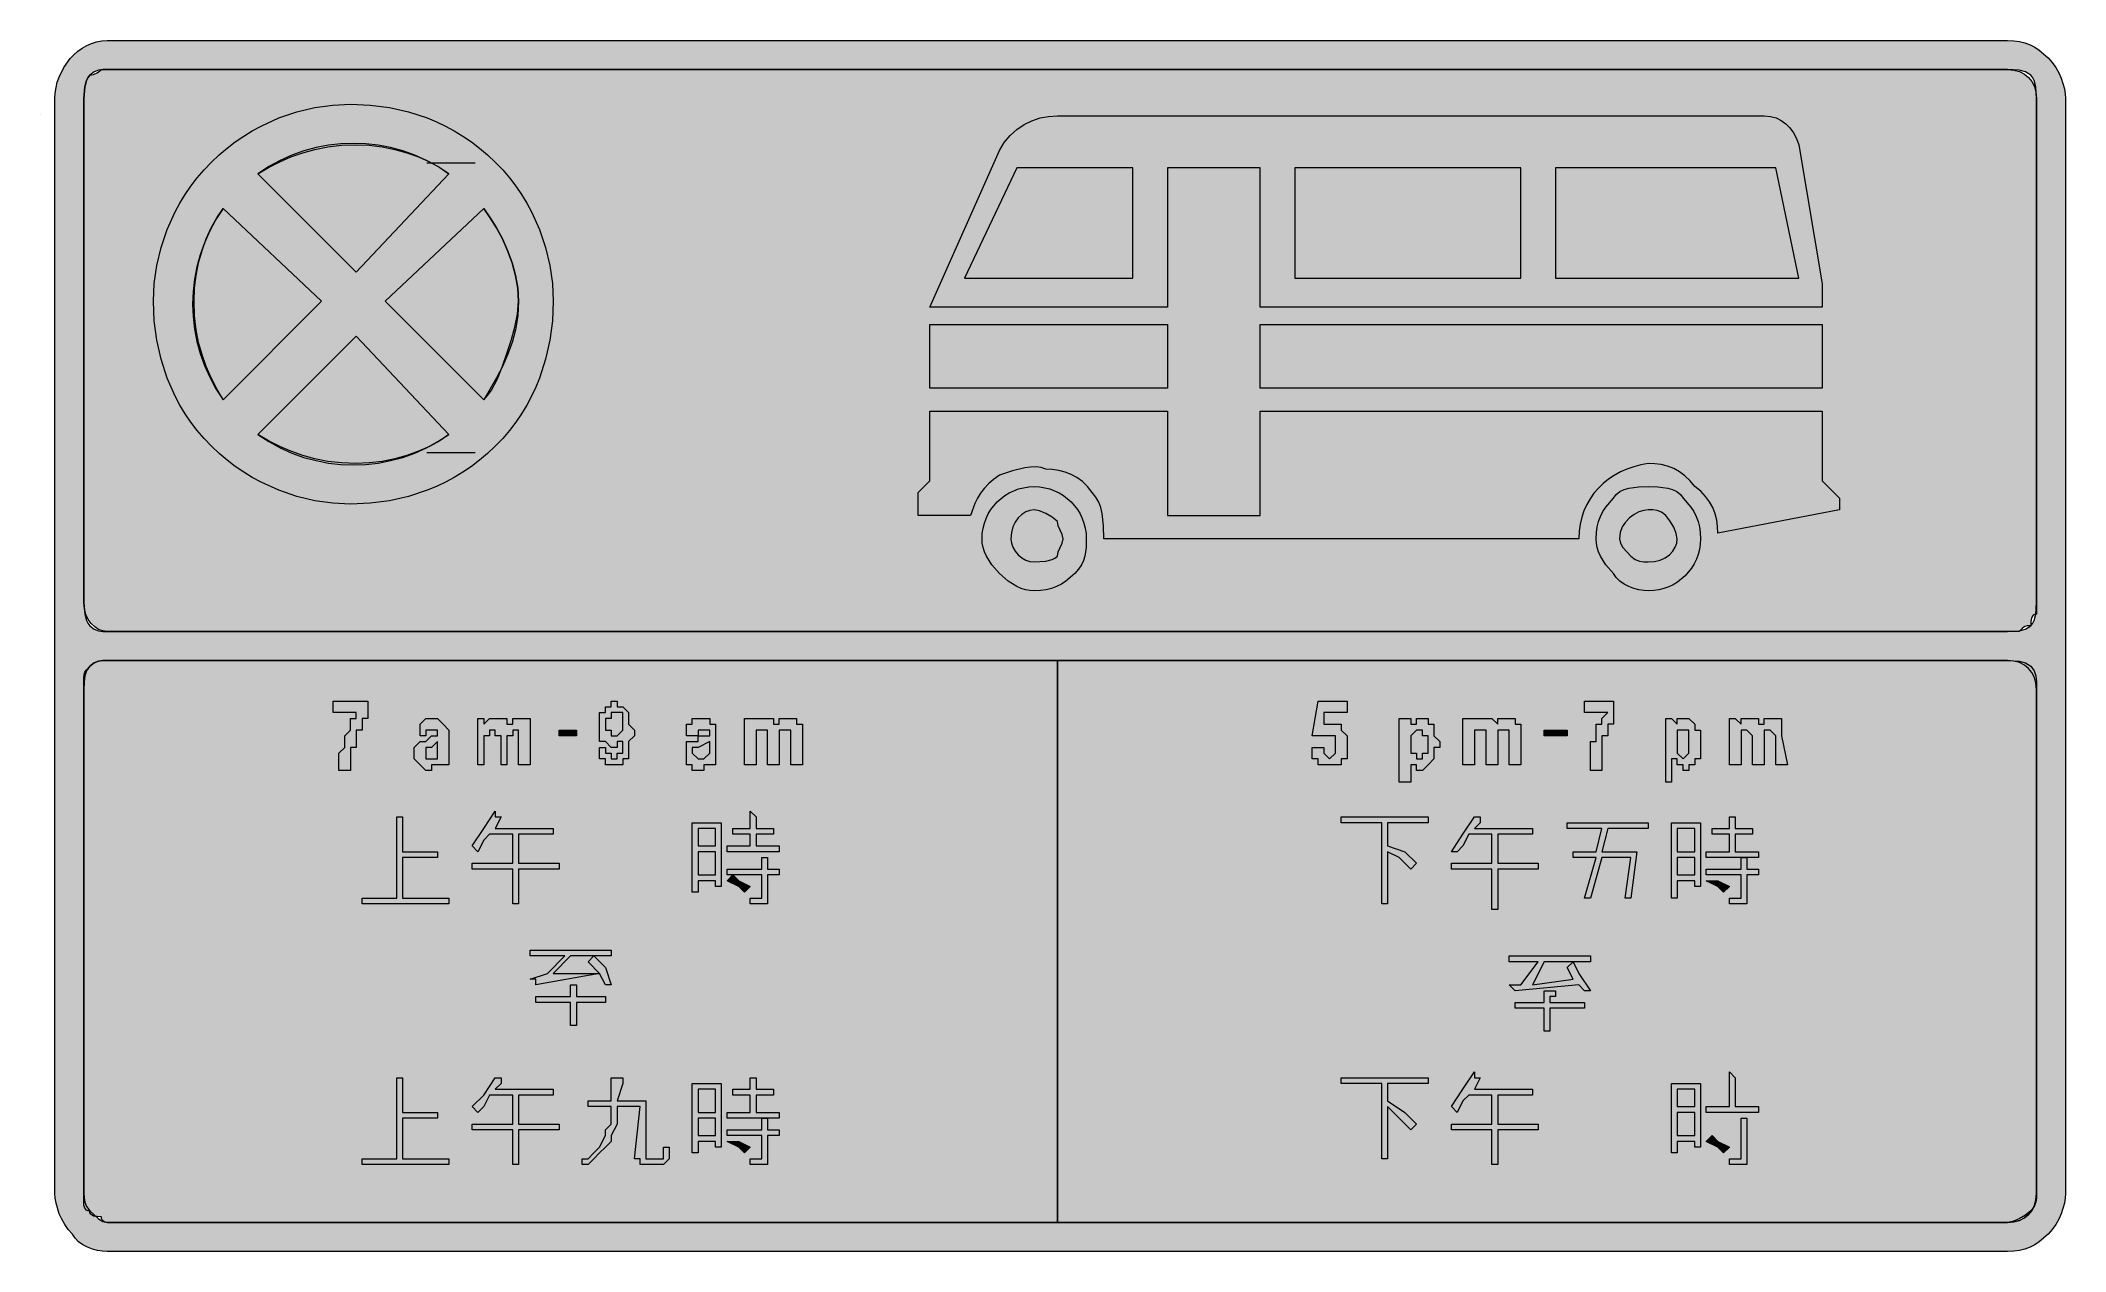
# Model space of a CAD drawing. Header units: metres. Extents: x 73 to 493, y 11 to 262.
import ezdxf

# ---------------------------------------------------------------- set-up
doc = ezdxf.new("R2010")
doc.units = ezdxf.units.M
for name, color, linetype, true_color in [('FILL_BLACK_000000', 7, 'Continuous', 0x000000), ('FILL_PINK_E1E1E1', 7, 'Continuous', 0xe1e1e1), ('FILL_WHITE_FFFFFF', 7, 'Continuous', 0xffffff), ('FILL_YELLOW_FFFF00', 7, 'Continuous', 0xffff00), ('STROKE_BLACK_000000', 7, 'Continuous', 0x000000)]:
    doc.layers.add(name, color=color, linetype=linetype, true_color=true_color)

msp = doc.modelspace()

# ---------------------------------------------------------------- hatches: boundary and pattern name
at = {"layer": 'FILL_BLACK_000000', "true_color": 0x000000}
h = msp.add_hatch(color=7, dxfattribs=at)
h.dxf.hatch_style = 1
h.paths.add_polyline_path([(76.77, 252.94), (77.13, 254.01), (78.13, 256.03), (79.44, 257.85), (80.21, 258.66), (81.04, 259.39), (81.93, 260.03), (82.87, 260.57), (83.87, 261.01), (84.9, 261.33), (85.98, 261.53), (87.09, 261.6), (480.69, 261.6), (481.99, 261.54), (483.18, 261.37), (484.3, 261.09), (485.34, 260.7), (486.33, 260.19), (487.27, 259.58), (489.09, 258), (489.93, 257.05), (490.67, 256.01), (491.28, 254.92), (491.79, 253.8), (492.47, 251.59), (492.63, 250.55), (492.69, 249.6), (492.69, 22.8), (492.63, 21.85), (492.47, 20.81), (491.79, 18.6), (491.28, 17.48), (490.67, 16.39), (489.93, 15.35), (489.09, 14.4), (487.27, 12.82), (486.33, 12.21), (485.34, 11.7), (484.3, 11.31), (483.18, 11.03), (481.99, 10.86), (480.69, 10.8), (87.09, 10.8), (86.14, 10.86), (85.12, 11.03), (84.07, 11.31), (83.04, 11.7), (82.06, 12.21), (81.18, 12.82), (80.45, 13.56), (79.89, 14.4), (79.05, 15.35), (78.31, 16.39), (77.7, 17.48), (77.19, 18.6), (76.51, 20.81), (76.35, 21.85), (76.29, 22.8), (76.29, 249.6), (76.35, 250.72), (76.51, 251.84), (76.77, 252.94)])
h.paths.add_polyline_path([(82.44, 21), (82.8, 20.1), (83.49, 19.2), (85.29, 17.55), (86.19, 17.01), (87.09, 16.8), (480.69, 16.8), (481.98, 16.91), (483.15, 17.23), (484.17, 17.75), (485.04, 18.45), (485.74, 19.32), (486.26, 20.34), (486.58, 21.51), (486.69, 22.8), (486.69, 127.2), (486.58, 128.49), (486.26, 129.66), (485.74, 130.68), (485.04, 131.55), (484.17, 132.25), (483.15, 132.77), (481.98, 133.09), (480.69, 133.2), (87.09, 133.2), (86.19, 133.18), (85.29, 133.05), (84.39, 132.69), (83.49, 132), (82.8, 131.08), (82.44, 130.05), (82.31, 128.79), (82.29, 127.2), (82.29, 22.8), (82.31, 21.9), (82.44, 21)], flags=16)
h.paths.add_polyline_path([(484.4, 139.71), (484.99, 140), (485.49, 140.4), (485.89, 140.9), (486.18, 141.49), (486.54, 142.8), (486.69, 145.2), (486.69, 249.6), (486.54, 252), (486.18, 253.31), (485.89, 253.9), (485.49, 254.4), (484.99, 254.8), (484.4, 255.09), (483.09, 255.45), (480.69, 255.6), (87.09, 255.6), (86.19, 255.58), (85.29, 255.45), (84.39, 255.09), (83.49, 254.4), (83.09, 253.9), (82.8, 253.31), (82.44, 252), (82.29, 249.6), (82.29, 145.2), (82.44, 142.8), (82.8, 141.49), (83.09, 140.9), (83.49, 140.4), (84.39, 139.71), (85.29, 139.35), (86.19, 139.22), (87.09, 139.2), (480.69, 139.2), (483.09, 139.35), (484.4, 139.71)], flags=16)
h = msp.add_hatch(color=7, dxfattribs=at)
h.dxf.hatch_style = 1
h.paths.add_polyline_path([(175.86, 189.8), (174.98, 187.94), (174, 186.1), (172.91, 184.31), (171.72, 182.56), (170.42, 180.86), (169.01, 179.2), (167.49, 177.6), (165.89, 176.08), (164.23, 174.67), (162.53, 173.37), (160.78, 172.18), (158.99, 171.09), (157.15, 170.11), (155.29, 169.23), (153.39, 168.45), (149.51, 167.18), (145.55, 166.29), (141.54, 165.77), (137.49, 165.6), (133.84, 165.77), (130.12, 166.29), (126.37, 167.18), (122.64, 168.45), (118.96, 170.11), (117.16, 171.09), (115.38, 172.18), (113.64, 173.37), (111.95, 174.67), (110.29, 176.08), (108.69, 177.6), (107.17, 179.2), (105.76, 180.86), (104.46, 182.56), (103.27, 184.31), (102.18, 186.1), (101.2, 187.94), (100.32, 189.8), (99.54, 191.7), (98.27, 195.58), (97.38, 199.54), (96.86, 203.55), (96.69, 207.6), (96.86, 211.25), (97.38, 214.97), (98.27, 218.72), (99.54, 222.45), (101.2, 226.13), (102.18, 227.93), (103.27, 229.71), (104.46, 231.45), (105.76, 233.14), (107.17, 234.8), (108.69, 236.4), (110.29, 237.92), (111.95, 239.33), (113.64, 240.63), (115.38, 241.82), (117.16, 242.91), (118.96, 243.89), (122.64, 245.55), (126.37, 246.82), (130.12, 247.71), (133.84, 248.23), (137.49, 248.4), (141.54, 248.23), (145.55, 247.71), (149.51, 246.82), (153.39, 245.55), (155.29, 244.77), (157.15, 243.89), (158.99, 242.91), (160.78, 241.82), (162.53, 240.63), (164.23, 239.33), (165.89, 237.92), (167.49, 236.4), (169.01, 234.8), (170.42, 233.14), (171.72, 231.45), (172.91, 229.71), (174, 227.93), (174.98, 226.13), (176.64, 222.45), (177.91, 218.72), (178.8, 214.97), (179.32, 211.25), (179.49, 207.6), (179.32, 203.55), (178.8, 199.54), (177.91, 195.58), (176.64, 191.7), (175.86, 189.8)])
h.paths.add_polyline_path([(105.68, 214.72), (105.18, 212.16), (104.89, 209.59), (104.79, 207), (104.89, 204.41), (105.18, 201.84), (105.68, 199.28), (106.37, 196.76), (107.25, 194.28), (108.33, 191.85), (109.61, 189.49), (111.09, 187.2), (131.49, 207.6), (111.09, 226.8), (109.61, 224.51), (108.33, 222.15), (107.25, 219.72), (106.37, 217.24), (105.68, 214.72)], flags=16)
h.paths.add_polyline_path([(167.94, 191.55), (168.97, 194.12), (169.89, 196.8), (170.77, 199.5), (171.54, 202.2), (172.08, 204.9), (172.29, 207.6), (172.13, 210.3), (171.67, 212.96), (170.96, 215.57), (170.04, 218.1), (168.95, 220.51), (167.73, 222.79), (166.43, 224.89), (165.09, 226.8), (144.69, 207.6), (165.09, 187.2), (165.94, 188.15), (166.68, 189.21), (167.94, 191.55)], flags=16)
h.paths.add_polyline_path([(150.81, 237.84), (148.33, 238.72), (145.81, 239.41), (143.25, 239.91), (140.68, 240.2), (138.09, 240.3), (135.5, 240.2), (132.93, 239.91), (130.37, 239.41), (127.85, 238.72), (125.37, 237.84), (122.94, 236.76), (120.58, 235.48), (118.29, 234), (138.69, 213.6), (157.89, 234), (155.6, 235.48), (153.24, 236.76), (150.81, 237.84)], flags=16)
h.paths.add_polyline_path([(118.29, 180), (120.58, 178.52), (122.94, 177.24), (125.37, 176.16), (127.85, 175.27), (130.37, 174.59), (132.93, 174.09), (135.5, 173.8), (138.09, 173.7), (140.68, 173.8), (143.25, 174.09), (145.81, 174.59), (148.33, 175.27), (150.81, 176.16), (153.24, 177.24), (155.6, 178.52), (157.89, 180), (138.69, 200.4), (118.29, 180)], flags=16)
h = msp.add_hatch(color=7, dxfattribs=at)
h.dxf.hatch_style = 1
h.paths.add_polyline_path([(306.69, 235.2), (306.69, 206.4), (257.49, 206.4), (271.89, 238.8), (272.9, 240.49), (274.1, 241.95), (275.48, 243.19), (276.99, 244.2), (278.62, 244.99), (280.33, 245.55), (282.09, 245.89), (283.89, 246), (430.29, 246), (431.58, 245.89), (432.76, 245.57), (433.83, 245.05), (434.79, 244.35), (435.63, 243.48), (436.36, 242.46), (436.98, 241.29), (437.49, 240), (442.29, 211.2), (442.29, 206.4), (325.89, 206.4), (325.89, 216), (325.89, 235.2), (306.69, 235.2)])
h.paths.add_polyline_path([(333.09, 235.2), (333.09, 212.4), (379.89, 212.4), (379.89, 235.2), (333.09, 235.2)], flags=16)
h.paths.add_polyline_path([(432.69, 235.2), (387.09, 235.2), (387.09, 212.4), (437.49, 212.4), (432.69, 235.2)], flags=16)
h.paths.add_polyline_path([(264.69, 212.4), (299.49, 212.4), (299.49, 235.2), (275.49, 235.2), (264.69, 212.4)], flags=16)
h = msp.add_hatch(color=7, dxfattribs=at)
h.dxf.hatch_style = 1
h.paths.add_polyline_path([(306.69, 202.8), (306.69, 189.6), (257.49, 189.6), (257.49, 202.8), (306.69, 202.8)])
h = msp.add_hatch(color=7, dxfattribs=at)
h.dxf.hatch_style = 1
h.paths.add_polyline_path([(442.29, 189.6), (325.89, 189.6), (325.89, 202.8), (442.29, 202.8), (442.29, 189.6)])
h = msp.add_hatch(color=7, dxfattribs=at)
h.dxf.hatch_style = 1
h.paths.add_polyline_path([(442.29, 170.4), (445.89, 166.8), (445.89, 164.4), (420.69, 159.6), (420.63, 160.95), (420.45, 162.28), (420.12, 163.59), (419.64, 164.85), (418.99, 166.06), (418.16, 167.19), (417.13, 168.25), (415.89, 169.2), (414.94, 170.44), (413.88, 171.47), (412.75, 172.3), (411.54, 172.95), (410.28, 173.43), (408.97, 173.76), (407.64, 173.94), (406.29, 174), (404.74, 173.72), (403.26, 173.33), (401.84, 172.83), (400.5, 172.24), (399.23, 171.54), (398.04, 170.75), (396.94, 169.87), (395.94, 168.9), (395.03, 167.85), (394.23, 166.71), (393.54, 165.5), (392.96, 164.21), (392.5, 162.86), (392.16, 161.43), (391.96, 159.95), (391.89, 158.4), (293.49, 158.4), (293.45, 161.08), (293.19, 163.65), (292.9, 164.86), (292.48, 165.99), (291.88, 167.05), (291.09, 168), (290.14, 169.24), (289.08, 170.27), (287.95, 171.1), (286.74, 171.75), (285.48, 172.23), (284.17, 172.56), (282.84, 172.74), (281.49, 172.8), (280.54, 173.14), (279.48, 173.29), (278.35, 173.26), (277.14, 173.1), (274.57, 172.46), (271.89, 171.6), (270.65, 170.7), (269.6, 169.78), (268.73, 168.84), (267.99, 167.85), (267.37, 166.81), (266.83, 165.69), (265.89, 163.2), (255.09, 163.2), (255.09, 168), (257.49, 170.4), (257.49, 184.8), (306.69, 184.8), (306.69, 163.2), (325.89, 163.2), (325.89, 184.8), (442.29, 184.8), (442.29, 170.4)])
h = msp.add_hatch(color=7, dxfattribs=at)
h.dxf.hatch_style = 1
h.paths.add_polyline_path([(289.59, 154.8), (289.3, 153.9), (288.88, 153), (288.28, 152.1), (287.49, 151.2), (285.67, 149.62), (284.73, 149.01), (283.74, 148.5), (282.7, 148.11), (281.58, 147.83), (280.39, 147.66), (279.09, 147.6), (278.19, 147.66), (277.29, 147.83), (276.39, 148.11), (275.49, 148.5), (273.69, 149.62), (271.89, 151.2), (270.32, 153), (269.19, 154.8), (268.8, 155.7), (268.52, 156.6), (268.35, 157.5), (268.29, 158.4), (268.35, 159.51), (268.51, 160.59), (268.77, 161.62), (269.13, 162.62), (269.59, 163.56), (270.13, 164.45), (271.44, 166.05), (273.04, 167.36), (273.93, 167.9), (274.87, 168.36), (275.87, 168.72), (276.9, 168.98), (277.98, 169.14), (279.09, 169.2), (280.2, 169.14), (281.28, 168.98), (282.31, 168.72), (283.31, 168.36), (284.25, 167.9), (285.14, 167.36), (286.74, 166.05), (288.05, 164.45), (288.59, 163.56), (289.05, 162.62), (289.41, 161.62), (289.67, 160.59), (289.83, 159.51), (289.89, 158.4), (289.85, 156.6), (289.59, 154.8)])
h.paths.add_polyline_path([(284.49, 160.2), (284.08, 161.1), (283.89, 162), (282.8, 162.88), (281.49, 163.65), (280.18, 164.19), (279.09, 164.4), (278.19, 164.29), (277.33, 163.97), (276.52, 163.45), (275.79, 162.75), (275.18, 161.88), (274.7, 160.86), (274.4, 159.69), (274.29, 158.4), (274.4, 157.5), (274.7, 156.64), (275.18, 155.83), (275.79, 155.1), (276.52, 154.49), (277.33, 154.01), (278.19, 153.71), (279.09, 153.6), (281.49, 153.75), (282.8, 154.11), (283.39, 154.4), (283.89, 154.8), (284.08, 155.7), (284.49, 156.6), (284.9, 157.5), (285.09, 158.4), (284.9, 159.3), (284.49, 160.2)], flags=16)
h = msp.add_hatch(color=7, dxfattribs=at)
h.dxf.hatch_style = 1
h.paths.add_polyline_path([(416.87, 156.21), (416.61, 155.18), (416.25, 154.18), (415.79, 153.24), (415.25, 152.35), (413.94, 150.75), (412.34, 149.44), (411.45, 148.9), (410.51, 148.44), (409.51, 148.08), (408.48, 147.82), (407.4, 147.66), (406.29, 147.6), (405.34, 147.66), (404.32, 147.83), (403.27, 148.11), (402.24, 148.5), (401.26, 149.01), (400.38, 149.62), (399.65, 150.36), (399.09, 151.2), (397.52, 153), (396.39, 154.8), (396, 155.7), (395.72, 156.6), (395.55, 157.5), (395.49, 158.4), (395.55, 159.7), (395.72, 160.89), (396, 162.01), (396.39, 163.05), (396.9, 164.04), (397.52, 164.98), (399.09, 166.8), (399.65, 167.59), (400.38, 168.19), (401.26, 168.61), (402.24, 168.9), (404.32, 169.16), (406.29, 169.2), (408.26, 169.16), (410.34, 168.9), (411.32, 168.61), (412.2, 168.19), (412.93, 167.59), (413.49, 166.8), (415.06, 164.98), (415.68, 164.04), (416.19, 163.05), (416.58, 162.01), (416.86, 160.89), (417.03, 159.7), (417.09, 158.4), (417.03, 157.29), (416.87, 156.21)])
h.paths.add_polyline_path([(411.54, 160.8), (410.77, 162.11), (409.89, 163.2), (408.99, 163.89), (408.09, 164.25), (407.19, 164.38), (406.29, 164.4), (405.34, 164.29), (404.34, 163.97), (403.34, 163.45), (402.39, 162.75), (401.56, 161.88), (400.89, 160.86), (400.45, 159.69), (400.29, 158.4), (400.5, 157.5), (401.04, 156.6), (402.69, 154.8), (403.59, 154.11), (404.49, 153.75), (405.39, 153.62), (406.29, 153.6), (407.58, 153.71), (408.75, 154.01), (409.77, 154.49), (410.64, 155.1), (411.34, 155.83), (411.86, 156.64), (412.18, 157.5), (412.29, 158.4), (412.08, 159.49), (411.54, 160.8)], flags=16)
h = msp.add_hatch(color=7, dxfattribs=at)
h.dxf.hatch_style = 1
h.paths.add_polyline_path([(480.69, 133.2), (483.09, 133.05), (484.4, 132.69), (484.99, 132.4), (485.49, 132), (486.18, 131.08), (486.54, 130.05), (486.67, 128.79), (486.69, 127.2), (486.69, 22.8), (486.67, 21.9), (486.54, 21), (486.18, 20.1), (485.49, 19.2), (484.4, 18.32), (483.09, 17.55), (481.78, 17.01), (480.69, 16.8), (283.89, 16.8), (283.89, 133.2), (480.69, 133.2)])
h = msp.add_hatch(color=7, dxfattribs=at)
h.dxf.hatch_style = 1
h.paths.add_polyline_path([(133.89, 124.8), (141.09, 124.8), (141.09, 122.4), (141.09, 121.2), (139.89, 121.2), (139.89, 120), (139.89, 118.8), (138.69, 118.8), (138.69, 117.6), (138.69, 116.4), (138.69, 115.2), (137.49, 115.2), (137.49, 114), (137.49, 112.8), (137.49, 111.6), (137.49, 110.4), (135.09, 110.4), (135.09, 111.6), (135.09, 112.8), (135.09, 114), (136.29, 115.2), (136.29, 116.4), (136.29, 117.6), (137.49, 118.8), (137.49, 120), (137.49, 121.2), (138.69, 121.2), (138.69, 122.4), (133.89, 122.4), (133.89, 124.8)])
h = msp.add_hatch(color=7, dxfattribs=at)
h.dxf.hatch_style = 1
h.paths.add_polyline_path([(190.29, 114), (191.49, 114), (191.49, 112.8), (192.69, 112.8), (192.69, 114), (193.89, 114), (193.89, 115.2), (193.89, 116.4), (192.69, 116.4), (192.69, 115.2), (191.49, 115.2), (190.29, 116.4), (189.09, 116.4), (189.09, 117.6), (189.09, 118.8), (189.09, 120), (189.09, 121.2), (189.09, 122.4), (190.29, 122.4), (190.29, 123.6), (191.49, 123.6), (191.49, 124.8), (192.69, 124.8), (192.69, 123.6), (193.89, 123.6), (195.09, 122.4), (195.09, 121.2), (195.09, 120), (196.29, 118.8), (196.29, 117.6), (195.09, 116.4), (195.09, 115.2), (195.09, 114), (195.09, 112.8), (193.89, 112.8), (193.89, 111.6), (192.69, 111.6), (191.49, 111.6), (190.29, 111.6), (190.29, 112.8), (189.09, 112.8), (189.09, 114), (189.09, 115.2), (190.29, 115.2), (190.29, 114)])
h.paths.add_polyline_path([(193.89, 121.2), (193.89, 122.4), (192.69, 122.4), (191.49, 122.4), (191.49, 121.2), (190.29, 121.2), (190.29, 120), (190.29, 118.8), (191.49, 118.8), (191.49, 117.6), (192.69, 117.6), (193.89, 118.8), (193.89, 120), (193.89, 121.2)], flags=16)
h = msp.add_hatch(color=7, dxfattribs=at)
h.dxf.hatch_style = 1
h.paths.add_polyline_path([(153.09, 121.2), (154.29, 121.2), (155.49, 121.2), (156.69, 120), (157.89, 118.8), (157.89, 117.6), (157.89, 111.6), (155.49, 111.6), (154.29, 111.6), (154.29, 110.4), (153.09, 110.4), (151.89, 111.6), (150.69, 112.8), (150.69, 114), (150.69, 115.2), (151.89, 116.4), (153.09, 116.4), (154.29, 117.6), (155.49, 117.6), (155.49, 118.8), (154.29, 118.8), (153.09, 118.8), (153.09, 117.6), (151.89, 117.6), (151.89, 118.8), (151.89, 120), (153.09, 121.2)])
h.paths.add_polyline_path([(153.09, 114), (153.09, 112.8), (154.29, 112.8), (155.49, 112.8), (155.49, 114), (155.49, 116.4), (154.29, 115.2), (153.09, 115.2), (153.09, 114)], flags=16)
h = msp.add_hatch(color=7, dxfattribs=at)
h.dxf.hatch_style = 1
h.paths.add_polyline_path([(165.09, 111.6), (163.89, 111.6), (163.89, 121.2), (165.09, 121.2), (165.09, 120), (166.29, 121.2), (167.49, 121.2), (168.69, 121.2), (169.89, 121.2), (169.89, 120), (171.09, 120), (171.09, 121.2), (172.29, 121.2), (173.49, 121.2), (174.69, 121.2), (174.69, 120), (174.69, 118.8), (174.69, 117.6), (174.69, 111.6), (172.29, 111.6), (172.29, 116.4), (172.29, 117.6), (172.29, 118.8), (171.09, 118.8), (171.09, 117.6), (169.89, 117.6), (169.89, 111.6), (168.69, 111.6), (168.69, 116.4), (168.69, 117.6), (167.49, 117.6), (167.49, 118.8), (166.29, 118.8), (166.29, 117.6), (165.09, 117.6), (165.09, 116.4), (165.09, 111.6)])
h = msp.add_hatch(color=7, dxfattribs=at)
h.dxf.hatch_style = 1
h.paths.add_polyline_path([(184.29, 118.8), (184.29, 117.6), (180.69, 117.6), (180.69, 118.8), (184.29, 118.8)])
h = msp.add_hatch(color=7, dxfattribs=at)
h.dxf.hatch_style = 1
h.paths.add_polyline_path([(208.29, 120), (208.29, 121.2), (209.49, 121.2), (210.69, 121.2), (211.89, 121.2), (211.89, 120), (213.09, 120), (213.09, 118.8), (213.09, 117.6), (213.09, 111.6), (211.89, 111.6), (210.69, 111.6), (210.69, 110.4), (209.49, 110.4), (208.29, 110.4), (208.29, 111.6), (207.09, 111.6), (207.09, 112.8), (207.09, 114), (207.09, 115.2), (207.09, 116.4), (208.29, 116.4), (209.49, 116.4), (209.49, 117.6), (207.09, 117.6), (207.09, 118.8), (207.09, 120), (208.29, 120)])
h.paths.add_polyline_path([(210.69, 117.6), (211.89, 117.6), (211.89, 118.8), (210.69, 118.8), (209.49, 118.8), (209.49, 117.6), (210.69, 117.6)], flags=16)
h.paths.add_polyline_path([(208.29, 114), (209.49, 112.8), (210.69, 112.8), (211.89, 114), (211.89, 116.4), (209.49, 115.2), (208.29, 115.2), (208.29, 114)], flags=16)
h = msp.add_hatch(color=7, dxfattribs=at)
h.dxf.hatch_style = 1
h.paths.add_polyline_path([(223.89, 121.2), (225.09, 121.2), (225.09, 120), (226.29, 120), (226.29, 121.2), (227.49, 121.2), (228.69, 121.2), (229.89, 121.2), (229.89, 120), (231.09, 120), (231.09, 118.8), (231.09, 117.6), (231.09, 111.6), (228.69, 111.6), (228.69, 116.4), (228.69, 117.6), (228.69, 118.8), (227.49, 118.8), (226.29, 118.8), (226.29, 117.6), (226.29, 111.6), (223.89, 111.6), (223.89, 116.4), (223.89, 117.6), (223.89, 118.8), (222.69, 118.8), (221.49, 118.8), (221.49, 117.6), (221.49, 116.4), (221.49, 111.6), (219.09, 111.6), (219.09, 121.2), (221.49, 121.2), (222.69, 121.2), (223.89, 121.2)])
h = msp.add_hatch(color=7, dxfattribs=at)
h.dxf.hatch_style = 1
h.paths.add_polyline_path([(139.89, 84), (147.09, 84), (147.09, 100.8), (148.29, 100.8), (148.29, 93.6), (155.49, 93.6), (155.49, 92.4), (148.29, 92.4), (148.29, 84), (157.89, 84), (157.89, 82.8), (139.89, 82.8), (139.89, 84)])
h = msp.add_hatch(color=7, dxfattribs=at)
h.dxf.hatch_style = 1
h.paths.add_polyline_path([(172.29, 82.8), (171.09, 82.8), (171.09, 90), (162.69, 90), (162.69, 91.2), (171.09, 91.2), (171.09, 97.2), (166.29, 97.2), (165.09, 96), (163.89, 93.6), (162.69, 94.8), (165.09, 98.4), (167.49, 102), (167.49, 100.8), (168.69, 100.8), (167.49, 98.4), (179.49, 98.4), (179.49, 97.2), (172.29, 97.2), (172.29, 91.2), (180.69, 91.2), (180.69, 90), (172.29, 90), (172.29, 82.8)])
h = msp.add_hatch(color=7, dxfattribs=at)
h.dxf.hatch_style = 1
h.paths.add_polyline_path([(220.29, 100.8), (220.29, 102), (221.49, 100.8), (221.49, 98.4), (225.09, 98.4), (225.09, 97.2), (221.49, 97.2), (221.49, 94.8), (226.29, 94.8), (226.29, 93.6), (215.49, 93.6), (215.49, 94.8), (220.29, 94.8), (220.29, 97.2), (216.69, 97.2), (216.69, 98.4), (220.29, 98.4), (220.29, 100.8)])
h = msp.add_hatch(color=7, dxfattribs=at)
h.dxf.hatch_style = 1
h.paths.add_polyline_path([(214.29, 86.4), (213.09, 86.4), (213.09, 87.6), (209.49, 87.6), (209.49, 85.2), (208.29, 85.2), (208.29, 99.6), (214.29, 99.6), (214.29, 86.4)])
h.paths.add_polyline_path([(213.09, 93.6), (209.49, 93.6), (209.49, 88.8), (213.09, 88.8), (213.09, 93.6)], flags=16)
h.paths.add_polyline_path([(213.09, 98.4), (209.49, 98.4), (209.49, 94.8), (213.09, 94.8), (213.09, 98.4)], flags=16)
h = msp.add_hatch(color=7, dxfattribs=at)
h.dxf.hatch_style = 1
h.paths.add_polyline_path([(222.69, 85.2), (222.69, 88.8), (215.49, 88.8), (215.49, 90), (222.69, 90), (222.69, 92.4), (223.89, 92.4), (223.89, 90), (226.29, 90), (226.29, 88.8), (223.89, 88.8), (223.89, 84), (223.89, 82.8), (222.69, 82.8), (220.29, 82.8), (220.29, 84), (221.49, 84), (222.69, 84), (222.69, 85.2)])
h = msp.add_hatch(color=7, dxfattribs=at)
h.dxf.hatch_style = 1
h.paths.add_polyline_path([(215.49, 87.6), (216.69, 88.8), (217.89, 87.6), (220.29, 86.4), (219.09, 85.2), (217.89, 86.4), (215.49, 87.6)])
h = msp.add_hatch(color=7, dxfattribs=at)
h.dxf.hatch_style = 1
h.paths.add_polyline_path([(175.89, 67.2), (174.69, 67.2), (178.29, 68.4), (181.89, 72), (174.69, 72), (174.69, 73.2), (191.49, 73.2), (191.49, 72), (187.89, 72), (183.09, 72), (179.49, 68.4), (189.09, 68.4), (175.89, 66), (175.89, 67.2)])
h = msp.add_hatch(color=7, dxfattribs=at)
h.dxf.hatch_style = 1
h.paths.add_polyline_path([(189.09, 68.4), (186.69, 70.8), (187.89, 72), (190.29, 69.6), (191.49, 66), (190.29, 66), (189.09, 68.4)])
h = msp.add_hatch(color=7, dxfattribs=at)
h.dxf.hatch_style = 1
h.paths.add_polyline_path([(175.89, 62.4), (175.89, 63.6), (183.09, 63.6), (183.09, 66), (184.29, 66), (184.29, 64.8), (184.29, 63.6), (190.29, 63.6), (190.29, 62.4), (184.29, 62.4), (184.29, 57.6), (183.09, 57.6), (183.09, 62.4), (175.89, 62.4)])
h = msp.add_hatch(color=7, dxfattribs=at)
h.dxf.hatch_style = 1
h.paths.add_polyline_path([(139.89, 30), (147.09, 30), (147.09, 46.8), (148.29, 46.8), (148.29, 45.6), (148.29, 39.6), (155.49, 39.6), (155.49, 38.4), (148.29, 38.4), (148.29, 30), (157.89, 30), (157.89, 28.8), (139.89, 28.8), (139.89, 30)])
h = msp.add_hatch(color=7, dxfattribs=at)
h.dxf.hatch_style = 1
h.paths.add_polyline_path([(172.29, 28.8), (171.09, 28.8), (171.09, 36), (162.69, 36), (162.69, 37.2), (171.09, 37.2), (171.09, 43.2), (166.29, 43.2), (165.09, 40.8), (163.89, 39.6), (162.69, 40.8), (165.09, 43.2), (167.49, 46.8), (168.69, 46.8), (168.69, 45.6), (167.49, 44.4), (179.49, 44.4), (179.49, 43.2), (172.29, 43.2), (172.29, 37.2), (180.69, 37.2), (180.69, 36), (172.29, 36), (172.29, 28.8)])
h = msp.add_hatch(color=7, dxfattribs=at)
h.dxf.hatch_style = 1
h.paths.add_polyline_path([(192.69, 40.8), (192.69, 38.4), (192.69, 37.2), (191.49, 34.8), (191.49, 33.6), (190.29, 32.4), (189.09, 31.2), (187.89, 30), (186.69, 28.8), (185.49, 28.8), (185.49, 30), (186.69, 30), (187.89, 31.2), (189.09, 32.4), (190.29, 34.8), (190.29, 36), (191.49, 37.2), (191.49, 38.4), (191.49, 40.8), (186.69, 40.8), (186.69, 42), (191.49, 42), (191.49, 46.8), (192.69, 46.8), (193.89, 46.8), (193.89, 45.6), (192.69, 42), (198.69, 42), (198.69, 30), (201.09, 30), (202.29, 30), (202.29, 32.4), (203.49, 32.4), (203.49, 30), (202.29, 28.8), (201.09, 28.8), (198.69, 28.8), (197.49, 28.8), (197.49, 30), (196.29, 30), (197.49, 40.8), (192.69, 40.8)])
h = msp.add_hatch(color=7, dxfattribs=at)
h.dxf.hatch_style = 1
h.paths.add_polyline_path([(220.29, 39.6), (220.29, 43.2), (216.69, 43.2), (216.69, 44.4), (220.29, 44.4), (220.29, 46.8), (221.49, 46.8), (221.49, 44.4), (225.09, 44.4), (225.09, 43.2), (221.49, 43.2), (221.49, 39.6), (226.29, 39.6), (226.29, 38.4), (215.49, 38.4), (215.49, 39.6), (220.29, 39.6)])
h = msp.add_hatch(color=7, dxfattribs=at)
h.dxf.hatch_style = 1
h.paths.add_polyline_path([(214.29, 32.4), (213.09, 32.4), (213.09, 33.6), (209.49, 33.6), (209.49, 31.2), (208.29, 31.2), (208.29, 45.6), (214.29, 45.6), (214.29, 32.4)])
h.paths.add_polyline_path([(209.49, 34.8), (213.09, 34.8), (213.09, 38.4), (209.49, 38.4), (209.49, 34.8)], flags=16)
h.paths.add_polyline_path([(213.09, 44.4), (209.49, 44.4), (209.49, 39.6), (213.09, 39.6), (213.09, 44.4)], flags=16)
h = msp.add_hatch(color=7, dxfattribs=at)
h.dxf.hatch_style = 1
h.paths.add_polyline_path([(215.49, 36), (222.69, 36), (222.69, 38.4), (223.89, 38.4), (223.89, 37.2), (223.89, 36), (226.29, 36), (226.29, 34.8), (223.89, 34.8), (223.89, 30), (223.89, 28.8), (222.69, 28.8), (220.29, 28.8), (220.29, 30), (221.49, 30), (222.69, 30), (222.69, 34.8), (215.49, 34.8), (215.49, 36)])
h = msp.add_hatch(color=7, dxfattribs=at)
h.dxf.hatch_style = 1
h.paths.add_polyline_path([(216.69, 33.6), (217.89, 33.6), (220.29, 32.4), (219.09, 31.2), (217.89, 32.4), (215.49, 33.6), (216.69, 33.6)])
at = {"layer": 'FILL_PINK_E1E1E1', "true_color": 0xe1e1e1}
h = msp.add_hatch(color=7, dxfattribs=at)
h.dxf.hatch_style = 1
h.paths.add_polyline_path([(118.29, 234), (120.54, 235.29), (122.83, 236.46), (125.17, 237.48), (127.59, 238.35), (130.13, 239.05), (132.8, 239.57), (135.65, 239.89), (138.69, 240), (141.39, 239.89), (144.05, 239.57), (146.66, 239.05), (149.19, 238.35), (151.6, 237.48), (153.88, 236.46), (155.98, 235.29), (157.89, 234), (138.69, 213.6), (118.29, 234)])
h = msp.add_hatch(color=7, dxfattribs=at)
h.dxf.hatch_style = 1
h.paths.add_polyline_path([(109.8, 189.45), (108.63, 191.74), (107.61, 194.08), (106.74, 196.5), (106.04, 199.04), (105.52, 201.71), (105.2, 204.56), (105.09, 207.6), (105.2, 210.3), (105.52, 212.96), (106.04, 215.57), (106.74, 218.1), (107.61, 220.51), (108.63, 222.79), (109.8, 224.89), (111.09, 226.8), (131.49, 207.6), (111.09, 187.2), (109.8, 189.45)])
h = msp.add_hatch(color=7, dxfattribs=at)
h.dxf.hatch_style = 1
h.paths.add_polyline_path([(165.09, 226.8), (166.43, 224.89), (167.73, 222.79), (168.95, 220.51), (170.04, 218.1), (170.96, 215.57), (171.67, 212.96), (172.13, 210.3), (172.29, 207.6), (172.13, 204.56), (171.67, 201.71), (170.96, 199.04), (170.04, 196.5), (168.95, 194.08), (167.73, 191.74), (165.09, 187.2), (144.69, 207.6), (165.09, 226.8)])
h = msp.add_hatch(color=7, dxfattribs=at)
h.dxf.hatch_style = 1
h.paths.add_polyline_path([(157.89, 180), (155.98, 178.71), (153.88, 177.54), (151.6, 176.52), (149.19, 175.65), (146.66, 174.95), (144.05, 174.43), (141.39, 174.11), (138.69, 174), (135.65, 174.11), (132.8, 174.43), (130.13, 174.95), (127.59, 175.65), (125.17, 176.52), (122.83, 177.54), (120.54, 178.71), (118.29, 180), (138.69, 200.4), (157.89, 180)])
at = {"layer": 'FILL_WHITE_FFFFFF', "true_color": 0xffffff}
h = msp.add_hatch(color=7, dxfattribs=at)
h.dxf.hatch_style = 1
h.paths.add_polyline_path([(283.89, 133.2), (283.89, 16.8), (87.09, 16.8), (86.49, 16.95), (86.08, 17.31), (85.94, 17.6), (85.89, 18), (85.01, 18.02), (84.24, 18.15), (83.7, 18.51), (83.54, 18.8), (83.49, 19.2), (83.09, 19.25), (82.8, 19.39), (82.44, 19.8), (82.29, 20.4), (82.29, 22.8), (82.29, 127.2), (82.29, 129.6), (82.31, 130.31), (82.44, 130.8), (82.8, 131.29), (83.49, 132), (84.39, 132.69), (85.29, 133.05), (86.19, 133.18), (87.09, 133.2), (283.89, 133.2)])
h = msp.add_hatch(color=7, dxfattribs=at)
h.dxf.hatch_style = 1
h.paths.add_polyline_path([(340.29, 112.8), (341.49, 114), (341.49, 115.2), (341.49, 116.4), (341.49, 117.6), (340.29, 117.6), (339.09, 117.6), (336.69, 117.6), (337.89, 124.8), (343.89, 124.8), (343.89, 122.4), (339.09, 122.4), (339.09, 120), (340.29, 120), (341.49, 120), (342.69, 120), (342.69, 118.8), (343.89, 117.6), (343.89, 116.4), (343.89, 115.2), (343.89, 114), (343.89, 112.8), (342.69, 112.8), (342.69, 111.6), (341.49, 111.6), (340.29, 111.6), (339.09, 111.6), (337.89, 111.6), (337.89, 112.8), (336.69, 112.8), (336.69, 114), (336.69, 115.2), (339.09, 115.2), (339.09, 114), (340.29, 112.8)])
h = msp.add_hatch(color=7, dxfattribs=at)
h.dxf.hatch_style = 1
h.paths.add_polyline_path([(393.09, 124.8), (399.09, 124.8), (399.09, 122.4), (399.09, 121.2), (399.09, 120), (397.89, 120), (397.89, 118.8), (397.89, 117.6), (396.69, 117.6), (396.69, 116.4), (396.69, 115.2), (396.69, 114), (396.69, 112.8), (396.69, 111.6), (396.69, 110.4), (394.29, 110.4), (394.29, 111.6), (394.29, 112.8), (394.29, 114), (394.29, 115.2), (394.29, 116.4), (395.49, 116.4), (395.49, 117.6), (395.49, 118.8), (395.49, 120), (396.69, 120), (396.69, 121.2), (397.89, 122.4), (393.09, 122.4), (393.09, 124.8)])
h = msp.add_hatch(color=7, dxfattribs=at)
h.dxf.hatch_style = 1
h.paths.add_polyline_path([(357.09, 120), (358.29, 120), (358.29, 121.2), (359.49, 121.2), (360.69, 121.2), (360.69, 120), (361.89, 120), (361.89, 118.8), (361.89, 117.6), (363.09, 116.4), (363.09, 115.2), (361.89, 115.2), (361.89, 114), (361.89, 112.8), (360.69, 111.6), (359.49, 110.4), (358.29, 110.4), (358.29, 111.6), (357.09, 111.6), (357.09, 108), (354.69, 108), (354.69, 121.2), (357.09, 121.2), (357.09, 120)])
h.paths.add_polyline_path([(359.49, 114), (360.69, 114), (360.69, 115.2), (360.69, 116.4), (360.69, 117.6), (359.49, 117.6), (359.49, 118.8), (358.29, 118.8), (357.09, 117.6), (357.09, 116.4), (357.09, 115.2), (357.09, 114), (358.29, 114), (358.29, 112.8), (359.49, 112.8), (359.49, 114)], flags=16)
h = msp.add_hatch(color=7, dxfattribs=at)
h.dxf.hatch_style = 1
h.paths.add_polyline_path([(372.69, 121.2), (373.89, 121.2), (375.09, 120), (375.09, 121.2), (376.29, 121.2), (377.49, 121.2), (378.69, 121.2), (378.69, 120), (379.89, 120), (379.89, 118.8), (379.89, 117.6), (379.89, 111.6), (377.49, 111.6), (377.49, 116.4), (377.49, 117.6), (377.49, 118.8), (376.29, 118.8), (375.09, 118.8), (375.09, 117.6), (375.09, 111.6), (372.69, 111.6), (372.69, 116.4), (372.69, 117.6), (372.69, 118.8), (371.49, 118.8), (370.29, 118.8), (370.29, 117.6), (370.29, 116.4), (370.29, 111.6), (367.89, 111.6), (367.89, 121.2), (370.29, 121.2), (371.49, 121.2), (372.69, 121.2)])
h = msp.add_hatch(color=7, dxfattribs=at)
h.dxf.hatch_style = 1
h.paths.add_polyline_path([(389.49, 118.8), (389.49, 117.6), (384.69, 117.6), (384.69, 118.8), (389.49, 118.8)])
h = msp.add_hatch(color=7, dxfattribs=at)
h.dxf.hatch_style = 1
h.paths.add_polyline_path([(411.09, 121.2), (412.29, 120), (412.29, 121.2), (413.49, 121.2), (414.69, 121.2), (415.89, 120), (415.89, 118.8), (417.09, 118.8), (417.09, 117.6), (417.09, 116.4), (417.09, 115.2), (417.09, 114), (417.09, 112.8), (415.89, 112.8), (415.89, 111.6), (414.69, 111.6), (414.69, 110.4), (413.49, 110.4), (413.49, 111.6), (412.29, 111.6), (412.29, 112.8), (411.09, 112.8), (411.09, 108), (409.89, 108), (409.89, 121.2), (411.09, 121.2)])
h.paths.add_polyline_path([(414.69, 115.2), (414.69, 116.4), (414.69, 117.6), (414.69, 118.8), (413.49, 118.8), (412.29, 118.8), (412.29, 117.6), (412.29, 116.4), (412.29, 115.2), (412.29, 114), (413.49, 112.8), (414.69, 114), (414.69, 115.2)], flags=16)
h = msp.add_hatch(color=7, dxfattribs=at)
h.dxf.hatch_style = 1
h.paths.add_polyline_path([(425.49, 111.6), (423.09, 111.6), (423.09, 121.2), (424.29, 121.2), (425.49, 120), (425.49, 121.2), (426.69, 121.2), (427.89, 121.2), (429.09, 121.2), (429.09, 120), (430.29, 120), (430.29, 121.2), (431.49, 121.2), (432.69, 121.2), (433.89, 121.2), (433.89, 120), (433.89, 118.8), (433.89, 117.6), (435.09, 111.6), (432.69, 111.6), (432.69, 116.4), (432.69, 117.6), (431.49, 118.8), (430.29, 118.8), (430.29, 117.6), (430.29, 111.6), (427.89, 111.6), (427.89, 116.4), (427.89, 117.6), (426.69, 118.8), (425.49, 118.8), (425.49, 117.6), (425.49, 116.4), (425.49, 111.6)])
h = msp.add_hatch(color=7, dxfattribs=at)
h.dxf.hatch_style = 1
h.paths.add_polyline_path([(354.69, 92.4), (352.29, 93.6), (352.29, 82.8), (351.09, 82.8), (351.09, 99.6), (342.69, 99.6), (342.69, 100.8), (360.69, 100.8), (360.69, 99.6), (352.29, 99.6), (352.29, 94.8), (355.89, 93.6), (358.29, 91.2), (357.09, 90), (354.69, 92.4)])
h = msp.add_hatch(color=7, dxfattribs=at)
h.dxf.hatch_style = 1
h.paths.add_polyline_path([(382.29, 97.2), (375.09, 97.2), (375.09, 91.2), (383.49, 91.2), (383.49, 90), (375.09, 90), (375.09, 81.6), (373.89, 81.6), (373.89, 90), (365.49, 90), (365.49, 91.2), (373.89, 91.2), (373.89, 97.2), (369.09, 97.2), (367.89, 94.8), (366.69, 93.6), (365.49, 93.6), (367.89, 97.2), (370.29, 100.8), (371.49, 100.8), (371.49, 99.6), (370.29, 98.4), (382.29, 98.4), (382.29, 97.2)])
h = msp.add_hatch(color=7, dxfattribs=at)
h.dxf.hatch_style = 1
h.paths.add_polyline_path([(429.09, 93.6), (429.09, 92.4), (418.29, 92.4), (418.29, 93.6), (423.09, 93.6), (423.09, 97.2), (419.49, 97.2), (419.49, 98.4), (423.09, 98.4), (423.09, 100.8), (424.29, 100.8), (424.29, 99.6), (424.29, 98.4), (427.89, 98.4), (427.89, 97.2), (424.29, 97.2), (424.29, 93.6), (429.09, 93.6)])
h = msp.add_hatch(color=7, dxfattribs=at)
h.dxf.hatch_style = 1
h.paths.add_polyline_path([(390.69, 92.4), (390.69, 93.6), (395.49, 93.6), (396.69, 98.4), (389.49, 98.4), (389.49, 99.6), (406.29, 99.6), (406.29, 98.4), (397.89, 98.4), (396.69, 93.6), (403.89, 93.6), (402.69, 84), (401.49, 84), (402.69, 92.4), (396.69, 92.4), (394.29, 84), (393.09, 84), (395.49, 92.4), (390.69, 92.4)])
h = msp.add_hatch(color=7, dxfattribs=at)
h.dxf.hatch_style = 1
h.paths.add_polyline_path([(415.89, 86.4), (415.89, 87.6), (412.29, 87.6), (412.29, 85.2), (412.29, 84), (411.09, 84), (411.09, 85.2), (411.09, 98.4), (411.09, 99.6), (417.09, 99.6), (417.09, 98.4), (417.09, 86.4), (415.89, 86.4)])
h.paths.add_polyline_path([(412.29, 92.4), (412.29, 88.8), (415.89, 88.8), (415.89, 92.4), (412.29, 92.4)], flags=16)
h.paths.add_polyline_path([(415.89, 98.4), (412.29, 98.4), (412.29, 93.6), (415.89, 93.6), (415.89, 98.4)], flags=16)
h = msp.add_hatch(color=7, dxfattribs=at)
h.dxf.hatch_style = 1
h.paths.add_polyline_path([(418.29, 88.8), (418.29, 90), (425.49, 90), (425.49, 92.4), (426.69, 92.4), (426.69, 91.2), (426.69, 90), (429.09, 90), (429.09, 88.8), (426.69, 88.8), (426.69, 84), (426.69, 82.8), (425.49, 82.8), (423.09, 82.8), (423.09, 84), (424.29, 84), (425.49, 84), (425.49, 88.8), (418.29, 88.8)])
h = msp.add_hatch(color=7, dxfattribs=at)
h.dxf.hatch_style = 1
h.paths.add_polyline_path([(419.49, 87.6), (420.69, 87.6), (423.09, 86.4), (421.89, 85.2), (420.69, 86.4), (418.29, 87.6), (419.49, 87.6)])
h = msp.add_hatch(color=7, dxfattribs=at)
h.dxf.hatch_style = 1
h.paths.add_polyline_path([(394.29, 64.8), (393.09, 64.8), (391.89, 66), (378.69, 64.8), (377.49, 66), (379.89, 66), (383.49, 70.8), (377.49, 70.8), (377.49, 72), (394.29, 72), (394.29, 70.8), (390.69, 70.8), (391.89, 68.4), (394.29, 64.8)])
h.paths.add_polyline_path([(384.69, 70.8), (382.29, 66), (390.69, 67.2), (389.49, 69.6), (390.69, 70.8), (384.69, 70.8)], flags=16)
h = msp.add_hatch(color=7, dxfattribs=at)
h.dxf.hatch_style = 1
h.paths.add_polyline_path([(384.69, 56.4), (384.69, 61.2), (378.69, 61.2), (378.69, 62.4), (384.69, 62.4), (384.69, 64.8), (385.89, 64.8), (387.09, 64.8), (387.09, 63.6), (385.89, 63.6), (385.89, 62.4), (393.09, 62.4), (393.09, 61.2), (385.89, 61.2), (385.89, 56.4), (384.69, 56.4)])
h = msp.add_hatch(color=7, dxfattribs=at)
h.dxf.hatch_style = 1
h.paths.add_polyline_path([(352.29, 40.8), (352.29, 30), (351.09, 30), (351.09, 45.6), (342.69, 45.6), (342.69, 46.8), (360.69, 46.8), (360.69, 45.6), (352.29, 45.6), (352.29, 42), (355.89, 39.6), (358.29, 37.2), (357.09, 36), (354.69, 38.4), (352.29, 40.8)])
h = msp.add_hatch(color=7, dxfattribs=at)
h.dxf.hatch_style = 1
h.paths.add_polyline_path([(369.09, 43.2), (367.89, 42), (366.69, 39.6), (365.49, 40.8), (367.89, 44.4), (370.29, 48), (370.29, 46.8), (371.49, 46.8), (370.29, 44.4), (382.29, 44.4), (382.29, 43.2), (375.09, 43.2), (375.09, 37.2), (383.49, 37.2), (383.49, 36), (375.09, 36), (375.09, 28.8), (373.89, 28.8), (373.89, 36), (365.49, 36), (365.49, 37.2), (373.89, 37.2), (373.89, 43.2), (369.09, 43.2)])
h = msp.add_hatch(color=7, dxfattribs=at)
h.dxf.hatch_style = 1
h.paths.add_polyline_path([(424.29, 40.8), (429.09, 40.8), (429.09, 39.6), (418.29, 39.6), (418.29, 40.8), (423.09, 40.8), (423.09, 43.2), (423.09, 44.4), (423.09, 45.6), (423.09, 46.8), (423.09, 48), (424.29, 46.8), (424.29, 45.6), (424.29, 44.4), (424.29, 43.2), (424.29, 40.8)])
h = msp.add_hatch(color=7, dxfattribs=at)
h.dxf.hatch_style = 1
h.paths.add_polyline_path([(417.09, 45.6), (417.09, 32.4), (415.89, 32.4), (415.89, 33.6), (412.29, 33.6), (412.29, 31.2), (411.09, 31.2), (411.09, 45.6), (417.09, 45.6)])
h.paths.add_polyline_path([(412.29, 39.6), (412.29, 34.8), (415.89, 34.8), (415.89, 39.6), (412.29, 39.6)], flags=16)
h.paths.add_polyline_path([(415.89, 44.4), (412.29, 44.4), (412.29, 40.8), (415.89, 40.8), (415.89, 44.4)], flags=16)
h = msp.add_hatch(color=7, dxfattribs=at)
h.dxf.hatch_style = 1
h.paths.add_polyline_path([(426.69, 30), (426.69, 28.8), (425.49, 28.8), (423.09, 28.8), (423.09, 30), (424.29, 30), (425.49, 30), (425.49, 31.2), (425.49, 34.8), (425.49, 36), (425.49, 37.2), (425.49, 38.4), (426.69, 38.4), (426.69, 37.2), (426.69, 36), (426.69, 34.8), (426.69, 30)])
h = msp.add_hatch(color=7, dxfattribs=at)
h.dxf.hatch_style = 1
h.paths.add_polyline_path([(419.49, 34.8), (420.69, 33.6), (423.09, 32.4), (421.89, 31.2), (420.69, 32.4), (418.29, 33.6), (419.49, 34.8)])
at = {"layer": 'FILL_YELLOW_FFFF00', "true_color": 0xffff00}
h = msp.add_hatch(color=7, dxfattribs=at)
h.dxf.hatch_style = 1
h.paths.add_polyline_path([(87.09, 139.2), (86.19, 139.31), (85.33, 139.63), (84.52, 140.15), (83.79, 140.85), (83.18, 141.72), (82.7, 142.74), (82.4, 143.91), (82.29, 145.2), (82.29, 249.6), (82.44, 252), (82.8, 253.31), (83.09, 253.9), (83.49, 254.4), (84.24, 254.55), (85.01, 254.91), (85.89, 255.6), (87.09, 255.6), (480.69, 255.6), (481.98, 255.49), (483.15, 255.17), (484.17, 254.65), (485.04, 253.95), (485.74, 253.08), (486.26, 252.06), (486.58, 250.89), (486.69, 249.6), (486.69, 145.2), (486.69, 142.8), (486.29, 142.75), (486, 142.59), (485.64, 142.05), (485.51, 141.28), (485.49, 140.4), (484.78, 140.38), (484.29, 140.25), (483.8, 139.89), (483.09, 139.2), (480.69, 139.2), (87.09, 139.2)])

# ---------------------------------------------------------------- linework, layer by layer
at = {"layer": 'FILL_BLACK_000000', "lineweight": 0, "true_color": 0x000000}
for points in [[(76.77, 252.94), (77.13, 254.01), (78.13, 256.03), (79.44, 257.85), (80.21, 258.66), (81.04, 259.39), (81.93, 260.03), (82.87, 260.57), (83.87, 261.01), (84.9, 261.33), (85.98, 261.53), (87.09, 261.6), (480.69, 261.6), (481.99, 261.54), (483.18, 261.37), (484.3, 261.09), (485.34, 260.7), (486.33, 260.19), (487.27, 259.58), (489.09, 258), (489.93, 257.05), (490.67, 256.01), (491.28, 254.92), (491.79, 253.8), (492.47, 251.59), (492.63, 250.55), (492.69, 249.6), (492.69, 22.8), (492.63, 21.85), (492.47, 20.81), (491.79, 18.6), (491.28, 17.48), (490.67, 16.39), (489.93, 15.35), (489.09, 14.4), (487.27, 12.82), (486.33, 12.21), (485.34, 11.7), (484.3, 11.31), (483.18, 11.03), (481.99, 10.86), (480.69, 10.8), (87.09, 10.8), (86.14, 10.86), (85.12, 11.03), (84.07, 11.31), (83.04, 11.7), (82.06, 12.21), (81.18, 12.82), (80.45, 13.56), (79.89, 14.4), (79.05, 15.35), (78.31, 16.39), (77.7, 17.48), (77.19, 18.6), (76.51, 20.81), (76.35, 21.85), (76.29, 22.8), (76.29, 249.6), (76.35, 250.72), (76.51, 251.84)], [(484.4, 139.71), (484.99, 140), (485.49, 140.4), (485.89, 140.9), (486.18, 141.49), (486.54, 142.8), (486.69, 145.2), (486.69, 249.6), (486.54, 252), (486.18, 253.31), (485.89, 253.9), (485.49, 254.4), (484.99, 254.8), (484.4, 255.09), (483.09, 255.45), (480.69, 255.6), (87.09, 255.6), (86.19, 255.58), (85.29, 255.45), (84.39, 255.09), (83.49, 254.4), (83.09, 253.9), (82.8, 253.31), (82.44, 252), (82.29, 249.6), (82.29, 145.2), (82.44, 142.8), (82.8, 141.49), (83.09, 140.9), (83.49, 140.4), (84.39, 139.71), (85.29, 139.35), (86.19, 139.22), (87.09, 139.2), (480.69, 139.2), (483.09, 139.35)], [(175.86, 189.8), (174.98, 187.94), (174, 186.1), (172.91, 184.31), (171.72, 182.56), (170.42, 180.86), (169.01, 179.2), (167.49, 177.6), (165.89, 176.08), (164.23, 174.67), (162.53, 173.37), (160.78, 172.18), (158.99, 171.09), (157.15, 170.11), (155.29, 169.23), (153.39, 168.45), (149.51, 167.18), (145.55, 166.29), (141.54, 165.77), (137.49, 165.6), (133.84, 165.77), (130.12, 166.29), (126.37, 167.18), (122.64, 168.45), (118.96, 170.11), (117.16, 171.09), (115.38, 172.18), (113.64, 173.37), (111.95, 174.67), (110.29, 176.08), (108.69, 177.6), (107.17, 179.2), (105.76, 180.86), (104.46, 182.56), (103.27, 184.31), (102.18, 186.1), (101.2, 187.94), (100.32, 189.8), (99.54, 191.7), (98.27, 195.58), (97.38, 199.54), (96.86, 203.55), (96.69, 207.6), (96.86, 211.25), (97.38, 214.97), (98.27, 218.72), (99.54, 222.45), (101.2, 226.13), (102.18, 227.93), (103.27, 229.71), (104.46, 231.45), (105.76, 233.14), (107.17, 234.8), (108.69, 236.4), (110.29, 237.92), (111.95, 239.33), (113.64, 240.63), (115.38, 241.82), (117.16, 242.91), (118.96, 243.89), (122.64, 245.55), (126.37, 246.82), (130.12, 247.71), (133.84, 248.23), (137.49, 248.4), (141.54, 248.23), (145.55, 247.71), (149.51, 246.82), (153.39, 245.55), (155.29, 244.77), (157.15, 243.89), (158.99, 242.91), (160.78, 241.82), (162.53, 240.63), (164.23, 239.33), (165.89, 237.92), (167.49, 236.4), (169.01, 234.8), (170.42, 233.14), (171.72, 231.45), (172.91, 229.71), (174, 227.93), (174.98, 226.13), (176.64, 222.45), (177.91, 218.72), (178.8, 214.97), (179.32, 211.25), (179.49, 207.6), (179.32, 203.55), (178.8, 199.54), (177.91, 195.58), (176.64, 191.7)], [(306.69, 235.2), (306.69, 206.4), (257.49, 206.4), (271.89, 238.8), (272.9, 240.49), (274.1, 241.95), (275.48, 243.19), (276.99, 244.2), (278.62, 244.99), (280.33, 245.55), (282.09, 245.89), (283.89, 246), (430.29, 246), (431.58, 245.89), (432.76, 245.57), (433.83, 245.05), (434.79, 244.35), (435.63, 243.48), (436.36, 242.46), (436.98, 241.29), (437.49, 240), (442.29, 211.2), (442.29, 206.4), (325.89, 206.4), (325.89, 216), (325.89, 235.2)], [(150.81, 237.84), (148.33, 238.72), (145.81, 239.41), (143.25, 239.91), (140.68, 240.2), (138.09, 240.3), (135.5, 240.2), (132.93, 239.91), (130.37, 239.41), (127.85, 238.72), (125.37, 237.84), (122.94, 236.76), (120.58, 235.48), (118.29, 234), (138.69, 213.6), (157.89, 234), (155.6, 235.48), (153.24, 236.76)], [(264.69, 212.4), (299.49, 212.4), (299.49, 235.2), (275.49, 235.2)], [(333.09, 235.2), (333.09, 212.4), (379.89, 212.4), (379.89, 235.2)], [(432.69, 235.2), (387.09, 235.2), (387.09, 212.4), (437.49, 212.4)], [(105.68, 214.72), (105.18, 212.16), (104.89, 209.59), (104.79, 207), (104.89, 204.41), (105.18, 201.84), (105.68, 199.28), (106.37, 196.76), (107.25, 194.28), (108.33, 191.85), (109.61, 189.49), (111.09, 187.2), (131.49, 207.6), (111.09, 226.8), (109.61, 224.51), (108.33, 222.15), (107.25, 219.72), (106.37, 217.24)], [(167.94, 191.55), (168.97, 194.12), (169.89, 196.8), (170.77, 199.5), (171.54, 202.2), (172.08, 204.9), (172.29, 207.6), (172.13, 210.3), (171.67, 212.96), (170.96, 215.57), (170.04, 218.1), (168.95, 220.51), (167.73, 222.79), (166.43, 224.89), (165.09, 226.8), (144.69, 207.6), (165.09, 187.2), (165.94, 188.15), (166.68, 189.21)], [(306.69, 202.8), (306.69, 189.6), (257.49, 189.6), (257.49, 202.8)], [(442.29, 189.6), (325.89, 189.6), (325.89, 202.8), (442.29, 202.8)], [(118.29, 180), (120.58, 178.52), (122.94, 177.24), (125.37, 176.16), (127.85, 175.27), (130.37, 174.59), (132.93, 174.09), (135.5, 173.8), (138.09, 173.7), (140.68, 173.8), (143.25, 174.09), (145.81, 174.59), (148.33, 175.27), (150.81, 176.16), (153.24, 177.24), (155.6, 178.52), (157.89, 180), (138.69, 200.4)], [(442.29, 170.4), (445.89, 166.8), (445.89, 164.4), (420.69, 159.6), (420.63, 160.95), (420.45, 162.28), (420.12, 163.59), (419.64, 164.85), (418.99, 166.06), (418.16, 167.19), (417.13, 168.25), (415.89, 169.2), (414.94, 170.44), (413.88, 171.47), (412.75, 172.3), (411.54, 172.95), (410.28, 173.43), (408.97, 173.76), (407.64, 173.94), (406.29, 174), (404.74, 173.72), (403.26, 173.33), (401.84, 172.83), (400.5, 172.24), (399.23, 171.54), (398.04, 170.75), (396.94, 169.87), (395.94, 168.9), (395.03, 167.85), (394.23, 166.71), (393.54, 165.5), (392.96, 164.21), (392.5, 162.86), (392.16, 161.43), (391.96, 159.95), (391.89, 158.4), (293.49, 158.4), (293.45, 161.08), (293.19, 163.65), (292.9, 164.86), (292.48, 165.99), (291.88, 167.05), (291.09, 168), (290.14, 169.24), (289.08, 170.27), (287.95, 171.1), (286.74, 171.75), (285.48, 172.23), (284.17, 172.56), (282.84, 172.74), (281.49, 172.8), (280.54, 173.14), (279.48, 173.29), (278.35, 173.26), (277.14, 173.1), (274.57, 172.46), (271.89, 171.6), (270.65, 170.7), (269.6, 169.78), (268.73, 168.84), (267.99, 167.85), (267.37, 166.81), (266.83, 165.69), (265.89, 163.2), (255.09, 163.2), (255.09, 168), (257.49, 170.4), (257.49, 184.8), (306.69, 184.8), (306.69, 163.2), (325.89, 163.2), (325.89, 184.8), (442.29, 184.8)], [(289.59, 154.8), (289.3, 153.9), (288.88, 153), (288.28, 152.1), (287.49, 151.2), (285.67, 149.62), (284.73, 149.01), (283.74, 148.5), (282.7, 148.11), (281.58, 147.83), (280.39, 147.66), (279.09, 147.6), (278.19, 147.66), (277.29, 147.83), (276.39, 148.11), (275.49, 148.5), (273.69, 149.62), (271.89, 151.2), (270.32, 153), (269.19, 154.8), (268.8, 155.7), (268.52, 156.6), (268.35, 157.5), (268.29, 158.4), (268.35, 159.51), (268.51, 160.59), (268.77, 161.62), (269.13, 162.62), (269.59, 163.56), (270.13, 164.45), (271.44, 166.05), (273.04, 167.36), (273.93, 167.9), (274.87, 168.36), (275.87, 168.72), (276.9, 168.98), (277.98, 169.14), (279.09, 169.2), (280.2, 169.14), (281.28, 168.98), (282.31, 168.72), (283.31, 168.36), (284.25, 167.9), (285.14, 167.36), (286.74, 166.05), (288.05, 164.45), (288.59, 163.56), (289.05, 162.62), (289.41, 161.62), (289.67, 160.59), (289.83, 159.51), (289.89, 158.4), (289.85, 156.6)], [(416.87, 156.21), (416.61, 155.18), (416.25, 154.18), (415.79, 153.24), (415.25, 152.35), (413.94, 150.75), (412.34, 149.44), (411.45, 148.9), (410.51, 148.44), (409.51, 148.08), (408.48, 147.82), (407.4, 147.66), (406.29, 147.6), (405.34, 147.66), (404.32, 147.83), (403.27, 148.11), (402.24, 148.5), (401.26, 149.01), (400.38, 149.62), (399.65, 150.36), (399.09, 151.2), (397.52, 153), (396.39, 154.8), (396, 155.7), (395.72, 156.6), (395.55, 157.5), (395.49, 158.4), (395.55, 159.7), (395.72, 160.89), (396, 162.01), (396.39, 163.05), (396.9, 164.04), (397.52, 164.98), (399.09, 166.8), (399.65, 167.59), (400.38, 168.19), (401.26, 168.61), (402.24, 168.9), (404.32, 169.16), (406.29, 169.2), (408.26, 169.16), (410.34, 168.9), (411.32, 168.61), (412.2, 168.19), (412.93, 167.59), (413.49, 166.8), (415.06, 164.98), (415.68, 164.04), (416.19, 163.05), (416.58, 162.01), (416.86, 160.89), (417.03, 159.7), (417.09, 158.4), (417.03, 157.29)], [(284.49, 160.2), (284.08, 161.1), (283.89, 162), (282.8, 162.88), (281.49, 163.65), (280.18, 164.19), (279.09, 164.4), (278.19, 164.29), (277.33, 163.97), (276.52, 163.45), (275.79, 162.75), (275.18, 161.88), (274.7, 160.86), (274.4, 159.69), (274.29, 158.4), (274.4, 157.5), (274.7, 156.64), (275.18, 155.83), (275.79, 155.1), (276.52, 154.49), (277.33, 154.01), (278.19, 153.71), (279.09, 153.6), (281.49, 153.75), (282.8, 154.11), (283.39, 154.4), (283.89, 154.8), (284.08, 155.7), (284.49, 156.6), (284.9, 157.5), (285.09, 158.4), (284.9, 159.3)], [(411.54, 160.8), (410.77, 162.11), (409.89, 163.2), (408.99, 163.89), (408.09, 164.25), (407.19, 164.38), (406.29, 164.4), (405.34, 164.29), (404.34, 163.97), (403.34, 163.45), (402.39, 162.75), (401.56, 161.88), (400.89, 160.86), (400.45, 159.69), (400.29, 158.4), (400.5, 157.5), (401.04, 156.6), (402.69, 154.8), (403.59, 154.11), (404.49, 153.75), (405.39, 153.62), (406.29, 153.6), (407.58, 153.71), (408.75, 154.01), (409.77, 154.49), (410.64, 155.1), (411.34, 155.83), (411.86, 156.64), (412.18, 157.5), (412.29, 158.4), (412.08, 159.49)], [(82.44, 21), (82.8, 20.1), (83.49, 19.2), (85.29, 17.55), (86.19, 17.01), (87.09, 16.8), (480.69, 16.8), (481.98, 16.91), (483.15, 17.23), (484.17, 17.75), (485.04, 18.45), (485.74, 19.32), (486.26, 20.34), (486.58, 21.51), (486.69, 22.8), (486.69, 127.2), (486.58, 128.49), (486.26, 129.66), (485.74, 130.68), (485.04, 131.55), (484.17, 132.25), (483.15, 132.77), (481.98, 133.09), (480.69, 133.2), (87.09, 133.2), (86.19, 133.18), (85.29, 133.05), (84.39, 132.69), (83.49, 132), (82.8, 131.08), (82.44, 130.05), (82.31, 128.79), (82.29, 127.2), (82.29, 22.8), (82.31, 21.9)], [(480.69, 133.2), (483.09, 133.05), (484.4, 132.69), (484.99, 132.4), (485.49, 132), (486.18, 131.08), (486.54, 130.05), (486.67, 128.79), (486.69, 127.2), (486.69, 22.8), (486.67, 21.9), (486.54, 21), (486.18, 20.1), (485.49, 19.2), (484.4, 18.32), (483.09, 17.55), (481.78, 17.01), (480.69, 16.8), (283.89, 16.8), (283.89, 133.2)], [(133.89, 124.8), (141.09, 124.8), (141.09, 122.4), (141.09, 121.2), (139.89, 121.2), (139.89, 120), (139.89, 118.8), (138.69, 118.8), (138.69, 117.6), (138.69, 116.4), (138.69, 115.2), (137.49, 115.2), (137.49, 114), (137.49, 112.8), (137.49, 111.6), (137.49, 110.4), (135.09, 110.4), (135.09, 111.6), (135.09, 112.8), (135.09, 114), (136.29, 115.2), (136.29, 116.4), (136.29, 117.6), (137.49, 118.8), (137.49, 120), (137.49, 121.2), (138.69, 121.2), (138.69, 122.4), (133.89, 122.4)], [(190.29, 114), (191.49, 114), (191.49, 112.8), (192.69, 112.8), (192.69, 114), (193.89, 114), (193.89, 115.2), (193.89, 116.4), (192.69, 116.4), (192.69, 115.2), (191.49, 115.2), (190.29, 116.4), (189.09, 116.4), (189.09, 117.6), (189.09, 118.8), (189.09, 120), (189.09, 121.2), (189.09, 122.4), (190.29, 122.4), (190.29, 123.6), (191.49, 123.6), (191.49, 124.8), (192.69, 124.8), (192.69, 123.6), (193.89, 123.6), (195.09, 122.4), (195.09, 121.2), (195.09, 120), (196.29, 118.8), (196.29, 117.6), (195.09, 116.4), (195.09, 115.2), (195.09, 114), (195.09, 112.8), (193.89, 112.8), (193.89, 111.6), (192.69, 111.6), (191.49, 111.6), (190.29, 111.6), (190.29, 112.8), (189.09, 112.8), (189.09, 114), (189.09, 115.2), (190.29, 115.2)], [(193.89, 121.2), (193.89, 122.4), (192.69, 122.4), (191.49, 122.4), (191.49, 121.2), (190.29, 121.2), (190.29, 120), (190.29, 118.8), (191.49, 118.8), (191.49, 117.6), (192.69, 117.6), (193.89, 118.8), (193.89, 120)], [(153.09, 121.2), (154.29, 121.2), (155.49, 121.2), (156.69, 120), (157.89, 118.8), (157.89, 117.6), (157.89, 111.6), (155.49, 111.6), (154.29, 111.6), (154.29, 110.4), (153.09, 110.4), (151.89, 111.6), (150.69, 112.8), (150.69, 114), (150.69, 115.2), (151.89, 116.4), (153.09, 116.4), (154.29, 117.6), (155.49, 117.6), (155.49, 118.8), (154.29, 118.8), (153.09, 118.8), (153.09, 117.6), (151.89, 117.6), (151.89, 118.8), (151.89, 120)], [(165.09, 111.6), (163.89, 111.6), (163.89, 121.2), (165.09, 121.2), (165.09, 120), (166.29, 121.2), (167.49, 121.2), (168.69, 121.2), (169.89, 121.2), (169.89, 120), (171.09, 120), (171.09, 121.2), (172.29, 121.2), (173.49, 121.2), (174.69, 121.2), (174.69, 120), (174.69, 118.8), (174.69, 117.6), (174.69, 111.6), (172.29, 111.6), (172.29, 116.4), (172.29, 117.6), (172.29, 118.8), (171.09, 118.8), (171.09, 117.6), (169.89, 117.6), (169.89, 111.6), (168.69, 111.6), (168.69, 116.4), (168.69, 117.6), (167.49, 117.6), (167.49, 118.8), (166.29, 118.8), (166.29, 117.6), (165.09, 117.6), (165.09, 116.4)], [(184.29, 118.8), (184.29, 117.6), (180.69, 117.6), (180.69, 118.8)], [(208.29, 120), (208.29, 121.2), (209.49, 121.2), (210.69, 121.2), (211.89, 121.2), (211.89, 120), (213.09, 120), (213.09, 118.8), (213.09, 117.6), (213.09, 111.6), (211.89, 111.6), (210.69, 111.6), (210.69, 110.4), (209.49, 110.4), (208.29, 110.4), (208.29, 111.6), (207.09, 111.6), (207.09, 112.8), (207.09, 114), (207.09, 115.2), (207.09, 116.4), (208.29, 116.4), (209.49, 116.4), (209.49, 117.6), (207.09, 117.6), (207.09, 118.8), (207.09, 120)], [(210.69, 117.6), (211.89, 117.6), (211.89, 118.8), (210.69, 118.8), (209.49, 118.8), (209.49, 117.6)], [(223.89, 121.2), (225.09, 121.2), (225.09, 120), (226.29, 120), (226.29, 121.2), (227.49, 121.2), (228.69, 121.2), (229.89, 121.2), (229.89, 120), (231.09, 120), (231.09, 118.8), (231.09, 117.6), (231.09, 111.6), (228.69, 111.6), (228.69, 116.4), (228.69, 117.6), (228.69, 118.8), (227.49, 118.8), (226.29, 118.8), (226.29, 117.6), (226.29, 111.6), (223.89, 111.6), (223.89, 116.4), (223.89, 117.6), (223.89, 118.8), (222.69, 118.8), (221.49, 118.8), (221.49, 117.6), (221.49, 116.4), (221.49, 111.6), (219.09, 111.6), (219.09, 121.2), (221.49, 121.2), (222.69, 121.2)], [(153.09, 114), (153.09, 112.8), (154.29, 112.8), (155.49, 112.8), (155.49, 114), (155.49, 116.4), (154.29, 115.2), (153.09, 115.2)], [(208.29, 114), (209.49, 112.8), (210.69, 112.8), (211.89, 114), (211.89, 116.4), (209.49, 115.2), (208.29, 115.2)], [(139.89, 84), (147.09, 84), (147.09, 100.8), (148.29, 100.8), (148.29, 93.6), (155.49, 93.6), (155.49, 92.4), (148.29, 92.4), (148.29, 84), (157.89, 84), (157.89, 82.8), (139.89, 82.8)], [(172.29, 82.8), (171.09, 82.8), (171.09, 90), (162.69, 90), (162.69, 91.2), (171.09, 91.2), (171.09, 97.2), (166.29, 97.2), (165.09, 96), (163.89, 93.6), (162.69, 94.8), (165.09, 98.4), (167.49, 102), (167.49, 100.8), (168.69, 100.8), (167.49, 98.4), (179.49, 98.4), (179.49, 97.2), (172.29, 97.2), (172.29, 91.2), (180.69, 91.2), (180.69, 90), (172.29, 90)], [(220.29, 100.8), (220.29, 102), (221.49, 100.8), (221.49, 98.4), (225.09, 98.4), (225.09, 97.2), (221.49, 97.2), (221.49, 94.8), (226.29, 94.8), (226.29, 93.6), (215.49, 93.6), (215.49, 94.8), (220.29, 94.8), (220.29, 97.2), (216.69, 97.2), (216.69, 98.4), (220.29, 98.4)], [(214.29, 86.4), (213.09, 86.4), (213.09, 87.6), (209.49, 87.6), (209.49, 85.2), (208.29, 85.2), (208.29, 99.6), (214.29, 99.6)], [(213.09, 98.4), (209.49, 98.4), (209.49, 94.8), (213.09, 94.8)], [(213.09, 93.6), (209.49, 93.6), (209.49, 88.8), (213.09, 88.8)], [(222.69, 85.2), (222.69, 88.8), (215.49, 88.8), (215.49, 90), (222.69, 90), (222.69, 92.4), (223.89, 92.4), (223.89, 90), (226.29, 90), (226.29, 88.8), (223.89, 88.8), (223.89, 84), (223.89, 82.8), (222.69, 82.8), (220.29, 82.8), (220.29, 84), (221.49, 84), (222.69, 84)], [(215.49, 87.6), (216.69, 88.8), (217.89, 87.6), (220.29, 86.4), (219.09, 85.2), (217.89, 86.4)], [(175.89, 67.2), (174.69, 67.2), (178.29, 68.4), (181.89, 72), (174.69, 72), (174.69, 73.2), (191.49, 73.2), (191.49, 72), (187.89, 72), (183.09, 72), (179.49, 68.4), (189.09, 68.4), (175.89, 66)], [(189.09, 68.4), (186.69, 70.8), (187.89, 72), (190.29, 69.6), (191.49, 66), (190.29, 66)], [(175.89, 62.4), (175.89, 63.6), (183.09, 63.6), (183.09, 66), (184.29, 66), (184.29, 64.8), (184.29, 63.6), (190.29, 63.6), (190.29, 62.4), (184.29, 62.4), (184.29, 57.6), (183.09, 57.6), (183.09, 62.4)], [(139.89, 30), (147.09, 30), (147.09, 46.8), (148.29, 46.8), (148.29, 45.6), (148.29, 39.6), (155.49, 39.6), (155.49, 38.4), (148.29, 38.4), (148.29, 30), (157.89, 30), (157.89, 28.8), (139.89, 28.8)], [(172.29, 28.8), (171.09, 28.8), (171.09, 36), (162.69, 36), (162.69, 37.2), (171.09, 37.2), (171.09, 43.2), (166.29, 43.2), (165.09, 40.8), (163.89, 39.6), (162.69, 40.8), (165.09, 43.2), (167.49, 46.8), (168.69, 46.8), (168.69, 45.6), (167.49, 44.4), (179.49, 44.4), (179.49, 43.2), (172.29, 43.2), (172.29, 37.2), (180.69, 37.2), (180.69, 36), (172.29, 36)], [(192.69, 40.8), (192.69, 38.4), (192.69, 37.2), (191.49, 34.8), (191.49, 33.6), (190.29, 32.4), (189.09, 31.2), (187.89, 30), (186.69, 28.8), (185.49, 28.8), (185.49, 30), (186.69, 30), (187.89, 31.2), (189.09, 32.4), (190.29, 34.8), (190.29, 36), (191.49, 37.2), (191.49, 38.4), (191.49, 40.8), (186.69, 40.8), (186.69, 42), (191.49, 42), (191.49, 46.8), (192.69, 46.8), (193.89, 46.8), (193.89, 45.6), (192.69, 42), (198.69, 42), (198.69, 30), (201.09, 30), (202.29, 30), (202.29, 32.4), (203.49, 32.4), (203.49, 30), (202.29, 28.8), (201.09, 28.8), (198.69, 28.8), (197.49, 28.8), (197.49, 30), (196.29, 30), (197.49, 40.8)], [(220.29, 39.6), (220.29, 43.2), (216.69, 43.2), (216.69, 44.4), (220.29, 44.4), (220.29, 46.8), (221.49, 46.8), (221.49, 44.4), (225.09, 44.4), (225.09, 43.2), (221.49, 43.2), (221.49, 39.6), (226.29, 39.6), (226.29, 38.4), (215.49, 38.4), (215.49, 39.6)], [(214.29, 32.4), (213.09, 32.4), (213.09, 33.6), (209.49, 33.6), (209.49, 31.2), (208.29, 31.2), (208.29, 45.6), (214.29, 45.6)], [(213.09, 44.4), (209.49, 44.4), (209.49, 39.6), (213.09, 39.6)], [(209.49, 34.8), (213.09, 34.8), (213.09, 38.4), (209.49, 38.4)], [(215.49, 36), (222.69, 36), (222.69, 38.4), (223.89, 38.4), (223.89, 37.2), (223.89, 36), (226.29, 36), (226.29, 34.8), (223.89, 34.8), (223.89, 30), (223.89, 28.8), (222.69, 28.8), (220.29, 28.8), (220.29, 30), (221.49, 30), (222.69, 30), (222.69, 34.8), (215.49, 34.8)], [(216.69, 33.6), (217.89, 33.6), (220.29, 32.4), (219.09, 31.2), (217.89, 32.4), (215.49, 33.6)]]:
    msp.add_lwpolyline(points, close=True, dxfattribs=at)
at = {"layer": 'FILL_PINK_E1E1E1', "lineweight": 0, "true_color": 0xe1e1e1}
for points in [[(118.29, 234), (120.54, 235.29), (122.83, 236.46), (125.17, 237.48), (127.59, 238.35), (130.13, 239.05), (132.8, 239.57), (135.65, 239.89), (138.69, 240), (141.39, 239.89), (144.05, 239.57), (146.66, 239.05), (149.19, 238.35), (151.6, 237.48), (153.88, 236.46), (155.98, 235.29), (157.89, 234), (138.69, 213.6)], [(109.8, 189.45), (108.63, 191.74), (107.61, 194.08), (106.74, 196.5), (106.04, 199.04), (105.52, 201.71), (105.2, 204.56), (105.09, 207.6), (105.2, 210.3), (105.52, 212.96), (106.04, 215.57), (106.74, 218.1), (107.61, 220.51), (108.63, 222.79), (109.8, 224.89), (111.09, 226.8), (131.49, 207.6), (111.09, 187.2)], [(165.09, 226.8), (166.43, 224.89), (167.73, 222.79), (168.95, 220.51), (170.04, 218.1), (170.96, 215.57), (171.67, 212.96), (172.13, 210.3), (172.29, 207.6), (172.13, 204.56), (171.67, 201.71), (170.96, 199.04), (170.04, 196.5), (168.95, 194.08), (167.73, 191.74), (165.09, 187.2), (144.69, 207.6)], [(157.89, 180), (155.98, 178.71), (153.88, 177.54), (151.6, 176.52), (149.19, 175.65), (146.66, 174.95), (144.05, 174.43), (141.39, 174.11), (138.69, 174), (135.65, 174.11), (132.8, 174.43), (130.13, 174.95), (127.59, 175.65), (125.17, 176.52), (122.83, 177.54), (120.54, 178.71), (118.29, 180), (138.69, 200.4)]]:
    msp.add_lwpolyline(points, close=True, dxfattribs=at)
at = {"layer": 'FILL_WHITE_FFFFFF', "lineweight": 0, "true_color": 0xffffff}
for points in [[(283.89, 133.2), (283.89, 16.8), (87.09, 16.8), (86.49, 16.95), (86.08, 17.31), (85.94, 17.6), (85.89, 18), (85.01, 18.02), (84.24, 18.15), (83.7, 18.51), (83.54, 18.8), (83.49, 19.2), (83.09, 19.25), (82.8, 19.39), (82.44, 19.8), (82.29, 20.4), (82.29, 22.8), (82.29, 127.2), (82.29, 129.6), (82.31, 130.31), (82.44, 130.8), (82.8, 131.29), (83.49, 132), (84.39, 132.69), (85.29, 133.05), (86.19, 133.18), (87.09, 133.2)], [(340.29, 112.8), (341.49, 114), (341.49, 115.2), (341.49, 116.4), (341.49, 117.6), (340.29, 117.6), (339.09, 117.6), (336.69, 117.6), (337.89, 124.8), (343.89, 124.8), (343.89, 122.4), (339.09, 122.4), (339.09, 120), (340.29, 120), (341.49, 120), (342.69, 120), (342.69, 118.8), (343.89, 117.6), (343.89, 116.4), (343.89, 115.2), (343.89, 114), (343.89, 112.8), (342.69, 112.8), (342.69, 111.6), (341.49, 111.6), (340.29, 111.6), (339.09, 111.6), (337.89, 111.6), (337.89, 112.8), (336.69, 112.8), (336.69, 114), (336.69, 115.2), (339.09, 115.2), (339.09, 114)], [(393.09, 124.8), (399.09, 124.8), (399.09, 122.4), (399.09, 121.2), (399.09, 120), (397.89, 120), (397.89, 118.8), (397.89, 117.6), (396.69, 117.6), (396.69, 116.4), (396.69, 115.2), (396.69, 114), (396.69, 112.8), (396.69, 111.6), (396.69, 110.4), (394.29, 110.4), (394.29, 111.6), (394.29, 112.8), (394.29, 114), (394.29, 115.2), (394.29, 116.4), (395.49, 116.4), (395.49, 117.6), (395.49, 118.8), (395.49, 120), (396.69, 120), (396.69, 121.2), (397.89, 122.4), (393.09, 122.4)], [(357.09, 120), (358.29, 120), (358.29, 121.2), (359.49, 121.2), (360.69, 121.2), (360.69, 120), (361.89, 120), (361.89, 118.8), (361.89, 117.6), (363.09, 116.4), (363.09, 115.2), (361.89, 115.2), (361.89, 114), (361.89, 112.8), (360.69, 111.6), (359.49, 110.4), (358.29, 110.4), (358.29, 111.6), (357.09, 111.6), (357.09, 108), (354.69, 108), (354.69, 121.2), (357.09, 121.2)], [(359.49, 114), (360.69, 114), (360.69, 115.2), (360.69, 116.4), (360.69, 117.6), (359.49, 117.6), (359.49, 118.8), (358.29, 118.8), (357.09, 117.6), (357.09, 116.4), (357.09, 115.2), (357.09, 114), (358.29, 114), (358.29, 112.8), (359.49, 112.8)], [(372.69, 121.2), (373.89, 121.2), (375.09, 120), (375.09, 121.2), (376.29, 121.2), (377.49, 121.2), (378.69, 121.2), (378.69, 120), (379.89, 120), (379.89, 118.8), (379.89, 117.6), (379.89, 111.6), (377.49, 111.6), (377.49, 116.4), (377.49, 117.6), (377.49, 118.8), (376.29, 118.8), (375.09, 118.8), (375.09, 117.6), (375.09, 111.6), (372.69, 111.6), (372.69, 116.4), (372.69, 117.6), (372.69, 118.8), (371.49, 118.8), (370.29, 118.8), (370.29, 117.6), (370.29, 116.4), (370.29, 111.6), (367.89, 111.6), (367.89, 121.2), (370.29, 121.2), (371.49, 121.2)], [(389.49, 118.8), (389.49, 117.6), (384.69, 117.6), (384.69, 118.8)], [(411.09, 121.2), (412.29, 120), (412.29, 121.2), (413.49, 121.2), (414.69, 121.2), (415.89, 120), (415.89, 118.8), (417.09, 118.8), (417.09, 117.6), (417.09, 116.4), (417.09, 115.2), (417.09, 114), (417.09, 112.8), (415.89, 112.8), (415.89, 111.6), (414.69, 111.6), (414.69, 110.4), (413.49, 110.4), (413.49, 111.6), (412.29, 111.6), (412.29, 112.8), (411.09, 112.8), (411.09, 108), (409.89, 108), (409.89, 121.2)], [(414.69, 115.2), (414.69, 116.4), (414.69, 117.6), (414.69, 118.8), (413.49, 118.8), (412.29, 118.8), (412.29, 117.6), (412.29, 116.4), (412.29, 115.2), (412.29, 114), (413.49, 112.8), (414.69, 114)], [(425.49, 111.6), (423.09, 111.6), (423.09, 121.2), (424.29, 121.2), (425.49, 120), (425.49, 121.2), (426.69, 121.2), (427.89, 121.2), (429.09, 121.2), (429.09, 120), (430.29, 120), (430.29, 121.2), (431.49, 121.2), (432.69, 121.2), (433.89, 121.2), (433.89, 120), (433.89, 118.8), (433.89, 117.6), (435.09, 111.6), (432.69, 111.6), (432.69, 116.4), (432.69, 117.6), (431.49, 118.8), (430.29, 118.8), (430.29, 117.6), (430.29, 111.6), (427.89, 111.6), (427.89, 116.4), (427.89, 117.6), (426.69, 118.8), (425.49, 118.8), (425.49, 117.6), (425.49, 116.4)], [(354.69, 92.4), (352.29, 93.6), (352.29, 82.8), (351.09, 82.8), (351.09, 99.6), (342.69, 99.6), (342.69, 100.8), (360.69, 100.8), (360.69, 99.6), (352.29, 99.6), (352.29, 94.8), (355.89, 93.6), (358.29, 91.2), (357.09, 90)], [(382.29, 97.2), (375.09, 97.2), (375.09, 91.2), (383.49, 91.2), (383.49, 90), (375.09, 90), (375.09, 81.6), (373.89, 81.6), (373.89, 90), (365.49, 90), (365.49, 91.2), (373.89, 91.2), (373.89, 97.2), (369.09, 97.2), (367.89, 94.8), (366.69, 93.6), (365.49, 93.6), (367.89, 97.2), (370.29, 100.8), (371.49, 100.8), (371.49, 99.6), (370.29, 98.4), (382.29, 98.4)], [(429.09, 93.6), (429.09, 92.4), (418.29, 92.4), (418.29, 93.6), (423.09, 93.6), (423.09, 97.2), (419.49, 97.2), (419.49, 98.4), (423.09, 98.4), (423.09, 100.8), (424.29, 100.8), (424.29, 99.6), (424.29, 98.4), (427.89, 98.4), (427.89, 97.2), (424.29, 97.2), (424.29, 93.6)], [(390.69, 92.4), (390.69, 93.6), (395.49, 93.6), (396.69, 98.4), (389.49, 98.4), (389.49, 99.6), (406.29, 99.6), (406.29, 98.4), (397.89, 98.4), (396.69, 93.6), (403.89, 93.6), (402.69, 84), (401.49, 84), (402.69, 92.4), (396.69, 92.4), (394.29, 84), (393.09, 84), (395.49, 92.4)], [(415.89, 86.4), (415.89, 87.6), (412.29, 87.6), (412.29, 85.2), (412.29, 84), (411.09, 84), (411.09, 85.2), (411.09, 98.4), (411.09, 99.6), (417.09, 99.6), (417.09, 98.4), (417.09, 86.4)], [(415.89, 98.4), (412.29, 98.4), (412.29, 93.6), (415.89, 93.6)], [(412.29, 92.4), (412.29, 88.8), (415.89, 88.8), (415.89, 92.4)], [(418.29, 88.8), (418.29, 90), (425.49, 90), (425.49, 92.4), (426.69, 92.4), (426.69, 91.2), (426.69, 90), (429.09, 90), (429.09, 88.8), (426.69, 88.8), (426.69, 84), (426.69, 82.8), (425.49, 82.8), (423.09, 82.8), (423.09, 84), (424.29, 84), (425.49, 84), (425.49, 88.8)], [(419.49, 87.6), (420.69, 87.6), (423.09, 86.4), (421.89, 85.2), (420.69, 86.4), (418.29, 87.6)], [(394.29, 64.8), (393.09, 64.8), (391.89, 66), (378.69, 64.8), (377.49, 66), (379.89, 66), (383.49, 70.8), (377.49, 70.8), (377.49, 72), (394.29, 72), (394.29, 70.8), (390.69, 70.8), (391.89, 68.4)], [(384.69, 70.8), (382.29, 66), (390.69, 67.2), (389.49, 69.6), (390.69, 70.8)], [(384.69, 56.4), (384.69, 61.2), (378.69, 61.2), (378.69, 62.4), (384.69, 62.4), (384.69, 64.8), (385.89, 64.8), (387.09, 64.8), (387.09, 63.6), (385.89, 63.6), (385.89, 62.4), (393.09, 62.4), (393.09, 61.2), (385.89, 61.2), (385.89, 56.4)], [(352.29, 40.8), (352.29, 30), (351.09, 30), (351.09, 45.6), (342.69, 45.6), (342.69, 46.8), (360.69, 46.8), (360.69, 45.6), (352.29, 45.6), (352.29, 42), (355.89, 39.6), (358.29, 37.2), (357.09, 36), (354.69, 38.4)], [(369.09, 43.2), (367.89, 42), (366.69, 39.6), (365.49, 40.8), (367.89, 44.4), (370.29, 48), (370.29, 46.8), (371.49, 46.8), (370.29, 44.4), (382.29, 44.4), (382.29, 43.2), (375.09, 43.2), (375.09, 37.2), (383.49, 37.2), (383.49, 36), (375.09, 36), (375.09, 28.8), (373.89, 28.8), (373.89, 36), (365.49, 36), (365.49, 37.2), (373.89, 37.2), (373.89, 43.2)], [(424.29, 40.8), (429.09, 40.8), (429.09, 39.6), (418.29, 39.6), (418.29, 40.8), (423.09, 40.8), (423.09, 43.2), (423.09, 44.4), (423.09, 45.6), (423.09, 46.8), (423.09, 48), (424.29, 46.8), (424.29, 45.6), (424.29, 44.4), (424.29, 43.2)], [(417.09, 45.6), (417.09, 32.4), (415.89, 32.4), (415.89, 33.6), (412.29, 33.6), (412.29, 31.2), (411.09, 31.2), (411.09, 45.6)], [(415.89, 44.4), (412.29, 44.4), (412.29, 40.8), (415.89, 40.8)], [(412.29, 39.6), (412.29, 34.8), (415.89, 34.8), (415.89, 39.6)], [(426.69, 30), (426.69, 28.8), (425.49, 28.8), (423.09, 28.8), (423.09, 30), (424.29, 30), (425.49, 30), (425.49, 31.2), (425.49, 34.8), (425.49, 36), (425.49, 37.2), (425.49, 38.4), (426.69, 38.4), (426.69, 37.2), (426.69, 36), (426.69, 34.8)], [(419.49, 34.8), (420.69, 33.6), (423.09, 32.4), (421.89, 31.2), (420.69, 32.4), (418.29, 33.6)]]:
    msp.add_lwpolyline(points, close=True, dxfattribs=at)
at = {"layer": 'FILL_YELLOW_FFFF00', "lineweight": 0, "true_color": 0xffff00}
msp.add_lwpolyline([(87.09, 139.2), (86.19, 139.31), (85.33, 139.63), (84.52, 140.15), (83.79, 140.85), (83.18, 141.72), (82.7, 142.74), (82.4, 143.91), (82.29, 145.2), (82.29, 249.6), (82.44, 252), (82.8, 253.31), (83.09, 253.9), (83.49, 254.4), (84.24, 254.55), (85.01, 254.91), (85.89, 255.6), (87.09, 255.6), (480.69, 255.6), (481.98, 255.49), (483.15, 255.17), (484.17, 254.65), (485.04, 253.95), (485.74, 253.08), (486.26, 252.06), (486.58, 250.89), (486.69, 249.6), (486.69, 145.2), (486.69, 142.8), (486.29, 142.75), (486, 142.59), (485.64, 142.05), (485.51, 141.28), (485.49, 140.4), (484.78, 140.38), (484.29, 140.25), (483.8, 139.89), (483.09, 139.2), (480.69, 139.2)], close=True, dxfattribs=at)
at = {"layer": 'STROKE_BLACK_000000', "lineweight": 0, "true_color": 0x000000}
for points in [[(73.29, 246.24), (73.29, 246.24)], [(153.29, 236.24), (163.29, 236.24)], [(153.29, 176.24), (163.29, 176.24)], [(486.69, 22.8), (486.58, 21.51), (486.26, 20.34), (485.74, 19.32), (485.04, 18.45), (484.17, 17.75), (483.15, 17.23), (481.98, 16.91), (480.69, 16.8)]]:
    msp.add_lwpolyline(points, dxfattribs=at)

doc.saveas('drawing.dxf')
